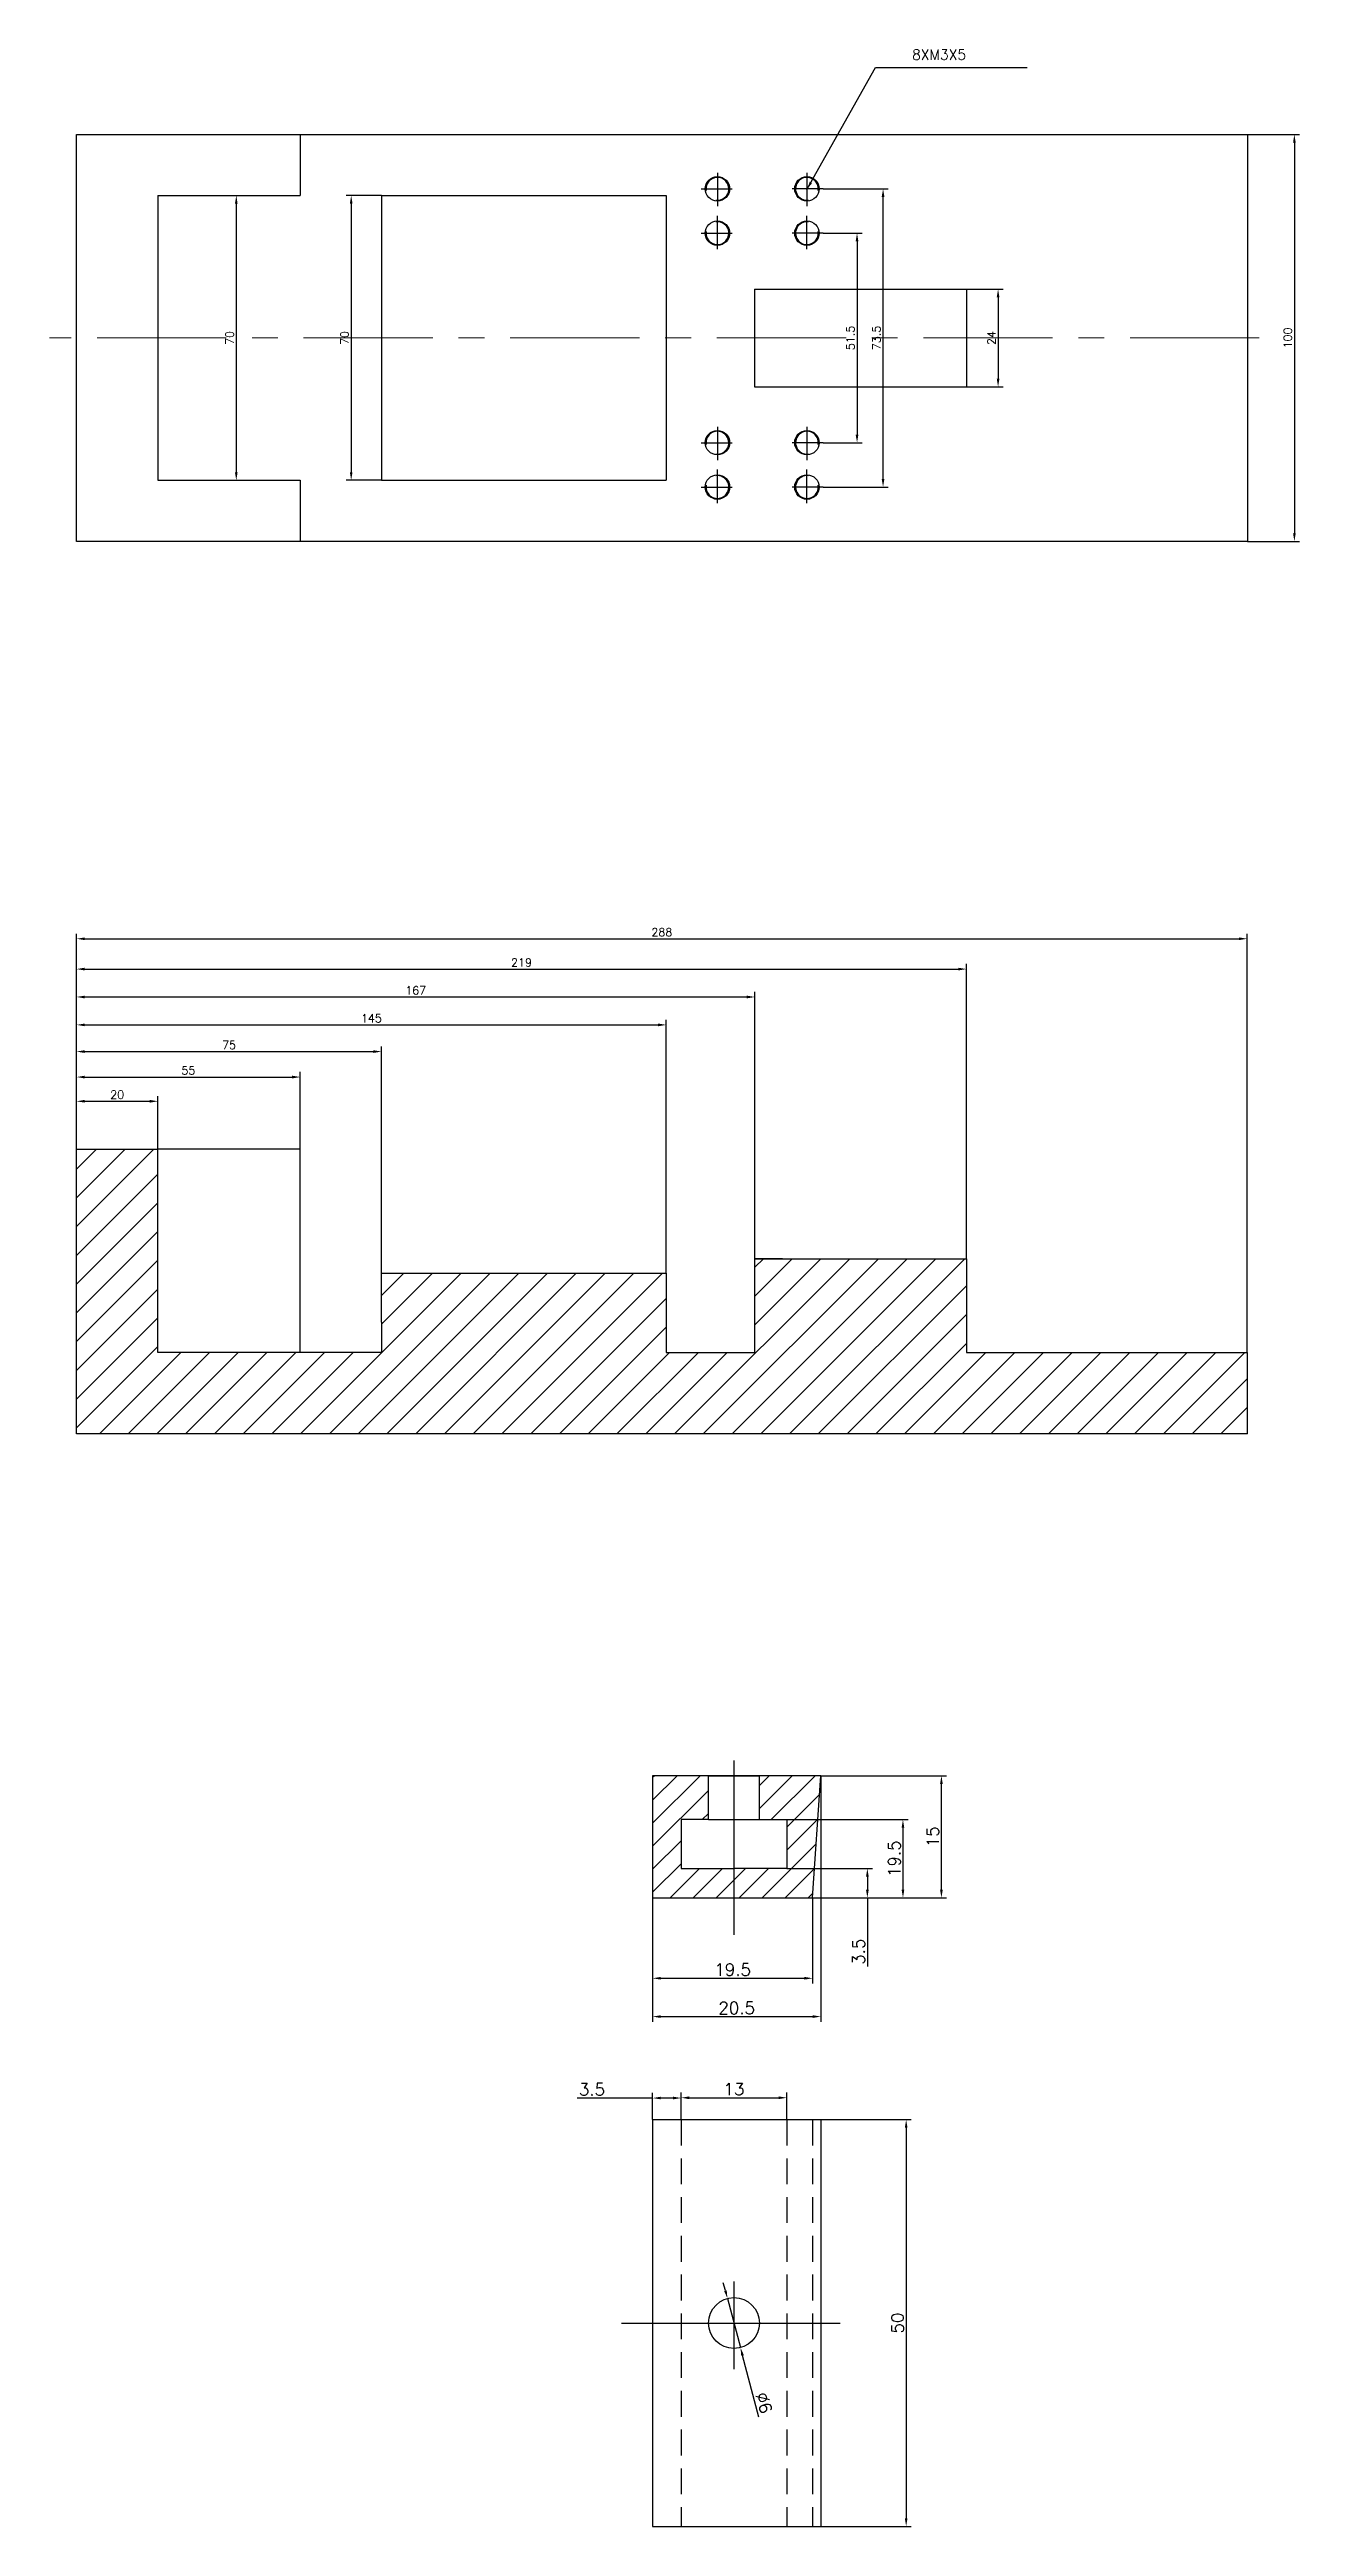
# Model space of a CAD drawing. Header units: millimetres. Extents: x -1505 to 6149, y -3153 to 848.
# Drawn here: x -1460 to -1152, y -2034 to -1425 of the extents above; entities that cross this region are included whole.
import ezdxf

# ---------------------------------------------------------------- set-up
doc = ezdxf.new("R2010")
doc.units = ezdxf.units.MM
doc.linetypes.add('CENTER', pattern=[50.8, 31.75, -6.35, 6.35, -6.35])
doc.linetypes.add('DASHED2', pattern=[9.525, 6.35, -3.175])
doc.styles.get("Standard").update_dxf_attribs({"font": 'txt', "bigfont": 'gbcbig.shx'})
doc.dimstyles.new('gdp ISO-25', dxfattribs={"dimtxt": 3, "dimasz": 2, "dimexe": 1.25, "dimexo": 0, "dimtad": 1, "dimlfac": 0.5, "dimdsep": 46, "dimtxsty": 'Standard', "dimcen": 2.5, "dimadec": 0, "dimazin": 0, "dimtfac": 1, "dimtmove": 0, "dimatfit": 3, "dimfxl": 1, "dimarcsym": 0})
doc.dimstyles.new('ISO-25', dxfattribs={"dimtxt": 2, "dimasz": 2, "dimexe": 1.25, "dimexo": 0, "dimtad": 1, "dimdsep": 46, "dimtxsty": 'Standard', "dimcen": 2.5, "dimadec": 0, "dimazin": 0, "dimtfac": 1, "dimtmove": 0, "dimatfit": 3, "dimfxl": 1, "dimarcsym": 0})

msp = doc.modelspace()

# ---------------------------------------------------------------- texts
at = {"insert": (-1247.738, -1425.027), "char_height": 2.5, "width": 17.5141, "attachment_point": 1}
msp.add_mtext('8XM3X5', dxfattribs=at)

# ---------------------------------------------------------------- blocks, each defined once
blk = doc.blocks.new('*D201')
at = {"color": 0, "lineweight": -2}
for p, q in [((-1311.54, -1849.35), (-1311.54, -1909.8)), ((-1270.2, -1849.35), (-1270.2, -1909.8)), ((-1309.54, -1908.55), (-1272.2, -1908.55))]:
    blk.add_line(p, q, dxfattribs=at)
at = {"color": 0}
for points in [[(-1309.54, -1908.22), (-1309.54, -1908.88), (-1311.54, -1908.55)], [(-1272.2, -1908.22), (-1272.2, -1908.88), (-1270.2, -1908.55)]]:
    blk.add_solid(points, dxfattribs=at)
at = {"layer": 'Defpoints', "color": 0}
for p in [(-1311.54, -1849.35), (-1270.2, -1849.35), (-1270.2, -1908.55)]:
    blk.add_point(p, dxfattribs=at)
at = {"color": 0, "insert": (-1290.87, -1906.43), "char_height": 3, "attachment_point": 5}
blk.add_mtext('20.5', dxfattribs=at)
blk = doc.blocks.new('*D202')
at = {"color": 0, "lineweight": -2}
for p, q in [((-1311.54, -1879.35), (-1311.54, -1900.38)), ((-1272.2, -1879.35), (-1272.2, -1900.38)), ((-1309.54, -1899.13), (-1274.2, -1899.13))]:
    blk.add_line(p, q, dxfattribs=at)
at = {"color": 0}
for points in [[(-1309.54, -1898.8), (-1309.54, -1899.46), (-1311.54, -1899.13)], [(-1274.2, -1898.8), (-1274.2, -1899.46), (-1272.2, -1899.13)]]:
    blk.add_solid(points, dxfattribs=at)
at = {"layer": 'Defpoints', "color": 0}
for p in [(-1311.54, -1879.35), (-1272.2, -1879.35), (-1272.2, -1899.13)]:
    blk.add_point(p, dxfattribs=at)
at = {"color": 0, "insert": (-1291.87, -1897.01), "char_height": 3, "attachment_point": 5}
blk.add_mtext('19.5', dxfattribs=at)
blk = doc.blocks.new('*D203')
at = {"color": 0, "lineweight": -2}
for p, q in [((-1270.2, -1849.35), (-1239.28, -1849.35)), ((-1240.53, -1877.35), (-1240.53, -1851.35)), ((-1272.2, -1879.35), (-1239.28, -1879.35))]:
    blk.add_line(p, q, dxfattribs=at)
at = {"color": 0}
for points in [[(-1240.87, -1851.35), (-1240.2, -1851.35), (-1240.53, -1849.35)], [(-1240.87, -1877.35), (-1240.2, -1877.35), (-1240.53, -1879.35)]]:
    blk.add_solid(points, dxfattribs=at)
at = {"layer": 'Defpoints', "color": 0}
for p in [(-1270.2, -1849.35), (-1240.53, -1849.35), (-1272.2, -1879.35)]:
    blk.add_point(p, dxfattribs=at)
at = {"color": 0, "insert": (-1242.66, -1864.35), "char_height": 3, "attachment_point": 5, "rotation": 90}
blk.add_mtext('15', dxfattribs=at)
blk = doc.blocks.new('*D204')
at = {"color": 0, "lineweight": -2}
for p, q in [((-1278.54, -1872.13), (-1257.49, -1872.13)), ((-1258.74, -1874.13), (-1258.74, -1877.35)), ((-1272.2, -1879.35), (-1257.49, -1879.35)), ((-1258.74, -1879.35), (-1258.74, -1896.23))]:
    blk.add_line(p, q, dxfattribs=at)
at = {"color": 0}
for points in [[(-1259.08, -1874.13), (-1258.41, -1874.13), (-1258.74, -1872.13)], [(-1259.08, -1877.35), (-1258.41, -1877.35), (-1258.74, -1879.35)]]:
    blk.add_solid(points, dxfattribs=at)
at = {"layer": 'Defpoints', "color": 0}
for p in [(-1278.54, -1872.13), (-1272.2, -1879.35), (-1258.74, -1879.35)]:
    blk.add_point(p, dxfattribs=at)
at = {"color": 0, "insert": (-1260.87, -1892.6), "char_height": 3, "attachment_point": 5, "rotation": 90}
blk.add_mtext('3.5', dxfattribs=at)
blk = doc.blocks.new('*D205')
at = {"color": 0, "lineweight": -2}
for p, q in [((-1278.54, -1860.13), (-1248.74, -1860.13)), ((-1249.99, -1862.13), (-1249.99, -1877.35)), ((-1272.2, -1879.35), (-1248.74, -1879.35))]:
    blk.add_line(p, q, dxfattribs=at)
at = {"color": 0}
for points in [[(-1250.32, -1862.13), (-1249.66, -1862.13), (-1249.99, -1860.13)], [(-1250.32, -1877.35), (-1249.66, -1877.35), (-1249.99, -1879.35)]]:
    blk.add_solid(points, dxfattribs=at)
at = {"layer": 'Defpoints', "color": 0}
for p in [(-1278.54, -1860.13), (-1272.2, -1879.35), (-1249.99, -1879.35)]:
    blk.add_point(p, dxfattribs=at)
at = {"color": 0, "insert": (-1252.12, -1869.74), "char_height": 3, "attachment_point": 5, "rotation": 90}
blk.add_mtext('19.5', dxfattribs=at)
blk = doc.blocks.new('*D206')
at = {"color": 0, "lineweight": -2}
for p, q in [((-1304.54, -1933.88), (-1304.54, -1927.25)), ((-1302.54, -1928.5), (-1280.54, -1928.5)), ((-1278.54, -1933.88), (-1278.54, -1927.25))]:
    blk.add_line(p, q, dxfattribs=at)
at = {"color": 0}
for points in [[(-1302.54, -1928.17), (-1302.54, -1928.84), (-1304.54, -1928.5)], [(-1280.54, -1928.17), (-1280.54, -1928.84), (-1278.54, -1928.5)]]:
    blk.add_solid(points, dxfattribs=at)
at = {"layer": 'Defpoints', "color": 0}
for p in [(-1278.54, -1928.5), (-1304.54, -1933.88), (-1278.54, -1933.88)]:
    blk.add_point(p, dxfattribs=at)
at = {"color": 0, "insert": (-1291.54, -1926.38), "char_height": 3, "attachment_point": 5}
blk.add_mtext('13', dxfattribs=at)
blk = doc.blocks.new('*D207')
at = {"color": 0, "lineweight": -2}
for p, q in [((-1311.54, -1928.57), (-1330.08, -1928.57)), ((-1311.54, -1933.88), (-1311.54, -1927.32)), ((-1306.54, -1928.57), (-1309.54, -1928.57)), ((-1304.54, -1933.88), (-1304.54, -1927.32))]:
    blk.add_line(p, q, dxfattribs=at)
at = {"color": 0}
for points in [[(-1309.54, -1928.24), (-1309.54, -1928.9), (-1311.54, -1928.57)], [(-1306.54, -1928.24), (-1306.54, -1928.9), (-1304.54, -1928.57)]]:
    blk.add_solid(points, dxfattribs=at)
at = {"layer": 'Defpoints', "color": 0}
for p in [(-1304.54, -1928.57), (-1311.54, -1933.88), (-1304.54, -1933.88)]:
    blk.add_point(p, dxfattribs=at)
at = {"color": 0, "insert": (-1326.45, -1926.45), "char_height": 3, "attachment_point": 5}
blk.add_mtext('3.5', dxfattribs=at)
blk = doc.blocks.new('*D208')
at = {"color": 0, "lineweight": -2}
for p, q in [((-1270.2, -1933.88), (-1247.95, -1933.88)), ((-1249.2, -1935.88), (-1249.2, -2031.88)), ((-1270.2, -2033.88), (-1247.95, -2033.88))]:
    blk.add_line(p, q, dxfattribs=at)
at = {"color": 0}
for points in [[(-1249.53, -1935.88), (-1248.87, -1935.88), (-1249.2, -1933.88)], [(-1249.53, -2031.88), (-1248.87, -2031.88), (-1249.2, -2033.88)]]:
    blk.add_solid(points, dxfattribs=at)
at = {"layer": 'Defpoints', "color": 0}
for p in [(-1270.2, -1933.88), (-1270.2, -2033.88), (-1249.2, -2033.88)]:
    blk.add_point(p, dxfattribs=at)
at = {"color": 0, "insert": (-1251.32, -1983.88), "char_height": 3, "attachment_point": 5, "rotation": 90}
blk.add_mtext('50', dxfattribs=at)
blk = doc.blocks.new('*D209')
at = {"color": 0, "lineweight": -2}
for p, q in [((-1293.65, -1975.9), (-1294.16, -1973.97)), ((-1293.14, -1977.84), (-1289.94, -1989.93)), ((-1285.41, -2007.05), (-1289.43, -1991.86))]:
    blk.add_line(p, q, dxfattribs=at)
at = {"color": 0}
for points in [[(-1293.33, -1975.82), (-1293.97, -1975.99), (-1293.14, -1977.84)], [(-1289.1, -1991.78), (-1289.75, -1991.95), (-1289.94, -1989.93)]]:
    blk.add_solid(points, dxfattribs=at)
at = {"layer": 'Defpoints', "color": 0}
for p in [(-1293.14, -1977.84), (-1289.94, -1989.93)]:
    blk.add_point(p, dxfattribs=at)
at = {"color": 0, "insert": (-1284.15, -2003.49), "char_height": 3, "attachment_point": 5, "rotation": 284.82331}
blk.add_mtext('%%C6', dxfattribs=at)
blk = doc.blocks.new('*D50')
at = {"color": 0, "lineweight": -2}
for p, q in [((-1453.19, -1695.33), (-1453.19, -1682.31)), ((-1451.19, -1683.56), (-1435.19, -1683.56)), ((-1433.19, -1695.33), (-1433.19, -1682.31))]:
    blk.add_line(p, q, dxfattribs=at)
at = {"color": 0}
for points in [[(-1451.19, -1683.22), (-1451.19, -1683.89), (-1453.19, -1683.56)], [(-1435.19, -1683.22), (-1435.19, -1683.89), (-1433.19, -1683.56)]]:
    blk.add_solid(points, dxfattribs=at)
at = {"layer": 'Defpoints', "color": 0}
for p in [(-1433.19, -1683.56), (-1453.19, -1695.33), (-1433.19, -1695.33)]:
    blk.add_point(p, dxfattribs=at)
at = {"color": 0, "insert": (-1443.19, -1681.93), "char_height": 2, "attachment_point": 5}
blk.add_mtext('20', dxfattribs=at)
blk = doc.blocks.new('*D51')
at = {"color": 0, "lineweight": -2}
for p, q in [((-1453.19, -1695.33), (-1453.19, -1676.35)), ((-1451.19, -1677.6), (-1400.19, -1677.6)), ((-1398.19, -1695.33), (-1398.19, -1676.35))]:
    blk.add_line(p, q, dxfattribs=at)
at = {"color": 0}
for points in [[(-1451.19, -1677.27), (-1451.19, -1677.94), (-1453.19, -1677.6)], [(-1400.19, -1677.27), (-1400.19, -1677.94), (-1398.19, -1677.6)]]:
    blk.add_solid(points, dxfattribs=at)
at = {"layer": 'Defpoints', "color": 0}
for p in [(-1398.19, -1677.6), (-1453.19, -1695.33), (-1398.19, -1695.33)]:
    blk.add_point(p, dxfattribs=at)
at = {"color": 0, "insert": (-1425.69, -1675.98), "char_height": 2, "attachment_point": 5}
blk.add_mtext('55', dxfattribs=at)
blk = doc.blocks.new('*D52')
at = {"color": 0, "lineweight": -2}
for p, q in [((-1453.19, -1695.33), (-1453.19, -1670.09)), ((-1451.19, -1671.34), (-1380.19, -1671.34)), ((-1378.19, -1725.83), (-1378.19, -1670.09))]:
    blk.add_line(p, q, dxfattribs=at)
at = {"color": 0}
for points in [[(-1451.19, -1671.01), (-1451.19, -1671.67), (-1453.19, -1671.34)], [(-1380.19, -1671.01), (-1380.19, -1671.67), (-1378.19, -1671.34)]]:
    blk.add_solid(points, dxfattribs=at)
at = {"layer": 'Defpoints', "color": 0}
for p in [(-1378.19, -1671.34), (-1453.19, -1695.33), (-1378.19, -1725.83)]:
    blk.add_point(p, dxfattribs=at)
at = {"color": 0, "insert": (-1415.69, -1669.72), "char_height": 2, "attachment_point": 5}
blk.add_mtext('75', dxfattribs=at)
blk = doc.blocks.new('*D53')
at = {"color": 0, "lineweight": -2}
for p, q in [((-1453.19, -1695.33), (-1453.19, -1663.53)), ((-1451.19, -1664.78), (-1310.19, -1664.78)), ((-1308.19, -1725.83), (-1308.19, -1663.53))]:
    blk.add_line(p, q, dxfattribs=at)
at = {"color": 0}
for points in [[(-1451.19, -1664.45), (-1451.19, -1665.11), (-1453.19, -1664.78)], [(-1310.19, -1664.45), (-1310.19, -1665.11), (-1308.19, -1664.78)]]:
    blk.add_solid(points, dxfattribs=at)
at = {"layer": 'Defpoints', "color": 0}
for p in [(-1308.19, -1664.78), (-1453.19, -1695.33), (-1308.19, -1725.83)]:
    blk.add_point(p, dxfattribs=at)
at = {"color": 0, "insert": (-1380.69, -1663.16), "char_height": 2, "attachment_point": 5}
blk.add_mtext('145', dxfattribs=at)
blk = doc.blocks.new('*D54')
at = {"color": 0, "lineweight": -2}
for p, q in [((-1453.19, -1695.33), (-1453.19, -1656.67)), ((-1451.19, -1657.92), (-1288.4, -1657.92)), ((-1286.4, -1722.25), (-1286.4, -1656.67))]:
    blk.add_line(p, q, dxfattribs=at)
at = {"color": 0}
for points in [[(-1451.19, -1657.59), (-1451.19, -1658.26), (-1453.19, -1657.92)], [(-1288.4, -1657.59), (-1288.4, -1658.26), (-1286.4, -1657.92)]]:
    blk.add_solid(points, dxfattribs=at)
at = {"layer": 'Defpoints', "color": 0}
for p in [(-1286.4, -1657.92), (-1453.19, -1695.33), (-1286.4, -1722.25)]:
    blk.add_point(p, dxfattribs=at)
at = {"color": 0, "insert": (-1369.79, -1656.3), "char_height": 2, "attachment_point": 5}
blk.add_mtext('167', dxfattribs=at)
blk = doc.blocks.new('*D55')
at = {"color": 0, "lineweight": -2}
for p, q in [((-1453.19, -1695.33), (-1453.19, -1649.81)), ((-1234.4, -1722.25), (-1234.4, -1649.81)), ((-1451.19, -1651.06), (-1236.4, -1651.06))]:
    blk.add_line(p, q, dxfattribs=at)
at = {"color": 0}
for points in [[(-1451.19, -1650.73), (-1451.19, -1651.4), (-1453.19, -1651.06)], [(-1236.4, -1650.73), (-1236.4, -1651.4), (-1234.4, -1651.06)]]:
    blk.add_solid(points, dxfattribs=at)
at = {"layer": 'Defpoints', "color": 0}
for p in [(-1234.4, -1651.06), (-1453.19, -1695.33), (-1234.4, -1722.25)]:
    blk.add_point(p, dxfattribs=at)
at = {"color": 0, "insert": (-1343.79, -1649.44), "char_height": 2, "attachment_point": 5}
blk.add_mtext('219', dxfattribs=at)
blk = doc.blocks.new('*D56')
at = {"color": 0, "lineweight": -2}
for p, q in [((-1453.19, -1695.33), (-1453.19, -1642.36)), ((-1451.19, -1643.61), (-1167.35, -1643.61)), ((-1165.35, -1745.33), (-1165.35, -1642.36))]:
    blk.add_line(p, q, dxfattribs=at)
at = {"color": 0}
for points in [[(-1451.19, -1643.28), (-1451.19, -1643.94), (-1453.19, -1643.61)], [(-1167.35, -1643.28), (-1167.35, -1643.94), (-1165.35, -1643.61)]]:
    blk.add_solid(points, dxfattribs=at)
at = {"layer": 'Defpoints', "color": 0}
for p in [(-1165.35, -1643.61), (-1453.19, -1695.33), (-1165.35, -1745.33)]:
    blk.add_point(p, dxfattribs=at)
at = {"color": 0, "insert": (-1309.27, -1641.99), "char_height": 2, "attachment_point": 5}
blk.add_mtext('288', dxfattribs=at)
blk = doc.blocks.new('*D57')
at = {"color": 0, "lineweight": -2}
for p, q in [((-1433.19, -1460.92), (-1412.66, -1460.92)), ((-1413.91, -1462.92), (-1413.91, -1528.92)), ((-1433.19, -1530.92), (-1412.66, -1530.92))]:
    blk.add_line(p, q, dxfattribs=at)
at = {"color": 0}
for points in [[(-1414.25, -1462.92), (-1413.58, -1462.92), (-1413.91, -1460.92)], [(-1414.25, -1528.92), (-1413.58, -1528.92), (-1413.91, -1530.92)]]:
    blk.add_solid(points, dxfattribs=at)
at = {"layer": 'Defpoints', "color": 0}
for p in [(-1433.19, -1460.92), (-1433.19, -1530.92), (-1413.91, -1530.92)]:
    blk.add_point(p, dxfattribs=at)
at = {"color": 0, "insert": (-1415.54, -1495.92), "char_height": 2, "attachment_point": 5, "rotation": 90}
blk.add_mtext('70', dxfattribs=at)
blk = doc.blocks.new('*D58')
at = {"color": 0, "lineweight": -2}
for p, q in [((-1378.19, -1460.92), (-1386.91, -1460.92)), ((-1385.66, -1462.92), (-1385.66, -1528.92)), ((-1378.19, -1530.92), (-1386.91, -1530.92))]:
    blk.add_line(p, q, dxfattribs=at)
at = {"color": 0}
for points in [[(-1385.99, -1462.92), (-1385.33, -1462.92), (-1385.66, -1460.92)], [(-1385.99, -1528.92), (-1385.33, -1528.92), (-1385.66, -1530.92)]]:
    blk.add_solid(points, dxfattribs=at)
at = {"layer": 'Defpoints', "color": 0}
for p in [(-1378.19, -1460.92), (-1385.66, -1530.92), (-1378.19, -1530.92)]:
    blk.add_point(p, dxfattribs=at)
at = {"color": 0, "insert": (-1387.29, -1495.92), "char_height": 2, "attachment_point": 5, "rotation": 90}
blk.add_mtext('70', dxfattribs=at)
blk = doc.blocks.new('*D59')
at = {"color": 0, "lineweight": -2}
for p, q in [((-1269.57, -1470.17), (-1260.03, -1470.17)), ((-1261.28, -1472.17), (-1261.28, -1519.67)), ((-1269.57, -1521.67), (-1260.03, -1521.67))]:
    blk.add_line(p, q, dxfattribs=at)
at = {"color": 0}
for points in [[(-1261.62, -1472.17), (-1260.95, -1472.17), (-1261.28, -1470.17)], [(-1261.62, -1519.67), (-1260.95, -1519.67), (-1261.28, -1521.67)]]:
    blk.add_solid(points, dxfattribs=at)
at = {"layer": 'Defpoints', "color": 0}
for p in [(-1269.57, -1470.17), (-1269.57, -1521.67), (-1261.28, -1521.67)]:
    blk.add_point(p, dxfattribs=at)
at = {"color": 0, "insert": (-1262.91, -1495.92), "char_height": 2, "attachment_point": 5, "rotation": 90}
blk.add_mtext('51.5', dxfattribs=at)
blk = doc.blocks.new('*D60')
at = {"color": 0, "lineweight": -2}
for p, q in [((-1269.57, -1459.26), (-1253.63, -1459.26)), ((-1254.88, -1530.57), (-1254.88, -1461.26)), ((-1269.57, -1532.57), (-1253.63, -1532.57))]:
    blk.add_line(p, q, dxfattribs=at)
at = {"color": 0}
for points in [[(-1255.22, -1461.26), (-1254.55, -1461.26), (-1254.88, -1459.26)], [(-1255.22, -1530.57), (-1254.55, -1530.57), (-1254.88, -1532.57)]]:
    blk.add_solid(points, dxfattribs=at)
at = {"layer": 'Defpoints', "color": 0}
for p in [(-1269.57, -1459.26), (-1254.88, -1459.26), (-1269.57, -1532.57)]:
    blk.add_point(p, dxfattribs=at)
at = {"color": 0, "insert": (-1256.51, -1495.92), "char_height": 2, "attachment_point": 5, "rotation": 90}
blk.add_mtext('73.5', dxfattribs=at)
blk = doc.blocks.new('*D61')
at = {"color": 0, "lineweight": -2}
for p, q in [((-1234.4, -1483.92), (-1225.35, -1483.92)), ((-1226.6, -1485.92), (-1226.6, -1505.92)), ((-1234.4, -1507.92), (-1225.35, -1507.92))]:
    blk.add_line(p, q, dxfattribs=at)
at = {"color": 0}
for points in [[(-1226.93, -1485.92), (-1226.27, -1485.92), (-1226.6, -1483.92)], [(-1226.93, -1505.92), (-1226.27, -1505.92), (-1226.6, -1507.92)]]:
    blk.add_solid(points, dxfattribs=at)
at = {"layer": 'Defpoints', "color": 0}
for p in [(-1234.4, -1483.92), (-1234.4, -1507.92), (-1226.6, -1507.92)]:
    blk.add_point(p, dxfattribs=at)
at = {"color": 0, "insert": (-1228.23, -1495.92), "char_height": 2, "attachment_point": 5, "rotation": 90}
blk.add_mtext('24', dxfattribs=at)
blk = doc.blocks.new('*D62')
at = {"color": 0, "lineweight": -2}
for p, q in [((-1165.27, -1445.92), (-1152.5, -1445.92)), ((-1153.75, -1447.92), (-1153.75, -1543.92)), ((-1165.27, -1545.92), (-1152.5, -1545.92))]:
    blk.add_line(p, q, dxfattribs=at)
at = {"color": 0}
for points in [[(-1154.08, -1447.92), (-1153.41, -1447.92), (-1153.75, -1445.92)], [(-1154.08, -1543.92), (-1153.41, -1543.92), (-1153.75, -1545.92)]]:
    blk.add_solid(points, dxfattribs=at)
at = {"layer": 'Defpoints', "color": 0}
for p in [(-1165.27, -1445.92), (-1165.27, -1545.92), (-1153.75, -1545.92)]:
    blk.add_point(p, dxfattribs=at)
at = {"color": 0, "insert": (-1155.37, -1495.92), "char_height": 2, "attachment_point": 5, "rotation": 90}
blk.add_mtext('100', dxfattribs=at)

# ---------------------------------------------------------------- dimensions: what is measured, and where the dimension line sits
for base, p1, p2, dimstyle, picture, middle in [((-1153.745, -1545.918), (-1165.27, -1445.918), (-1165.27, -1545.918), 'ISO-25', '*D62', (-1155.37, -1495.918)), ((-1413.914, -1530.918), (-1433.186, -1460.918), (-1433.186, -1530.918), 'ISO-25', '*D57', (-1415.539, -1495.918)), ((-1385.662, -1530.918), (-1378.186, -1460.918), (-1378.186, -1530.918), 'ISO-25', '*D58', (-1387.287, -1495.918)), ((-1261.284, -1521.667), (-1269.573, -1470.168), (-1269.573, -1521.667), 'ISO-25', '*D59', (-1262.909, -1495.918)), ((-1226.602, -1507.918), (-1234.404, -1483.918), (-1234.404, -1507.918), 'ISO-25', '*D61', (-1228.227, -1495.918)), ((-1249.2, -2033.883), (-1270.205, -1933.883), (-1270.205, -2033.883), 'gdp ISO-25', '*D208', (-1251.325, -1983.883))]:
    dim = msp.add_linear_dim(base=base, p1=p1, p2=p2, angle=90, dimstyle=dimstyle)
    dim.commit()
    dim.dimension.update_dxf_attribs({"geometry": picture, "text_midpoint": middle})
dim = msp.add_linear_dim(base=(-1254.884, -1459.264), p1=(-1269.573, -1532.572), p2=(-1269.573, -1459.264), angle=90, text='73.5', dimstyle='ISO-25')
dim.commit()
dim.dimension.update_dxf_attribs({"geometry": '*D60', "text_midpoint": (-1256.509, -1495.918)})
for base, p1, p2, text, dimstyle, picture, middle in [((-1165.351, -1643.61), (-1453.186, -1695.327), (-1165.351, -1745.327), '288', 'ISO-25', '*D56', (-1309.268, -1641.985)), ((-1234.404, -1651.065), (-1453.186, -1695.327), (-1234.404, -1722.247), '219', 'ISO-25', '*D55', (-1343.795, -1649.44)), ((-1286.396, -1657.923), (-1453.186, -1695.327), (-1286.396, -1722.247), '167', 'ISO-25', '*D54', (-1369.791, -1656.298)), ((-1270.205, -1908.551), (-1311.538, -1849.353), (-1270.205, -1849.353), '20.5', 'gdp ISO-25', '*D201', (-1290.872, -1906.426)), ((-1272.205, -1899.13), (-1311.538, -1879.353), (-1272.205, -1879.353), '19.5', 'gdp ISO-25', '*D202', (-1291.872, -1897.005))]:
    dim = msp.add_linear_dim(base=base, p1=p1, p2=p2, text=text, dimstyle=dimstyle)
    dim.commit()
    dim.dimension.update_dxf_attribs({"geometry": picture, "text_midpoint": middle})
for base, p1, p2, dimstyle, picture, middle in [((-1308.186, -1664.781), (-1453.186, -1695.327), (-1308.186, -1725.827), 'ISO-25', '*D53', (-1380.686, -1663.156)), ((-1378.186, -1671.34), (-1453.186, -1695.327), (-1378.186, -1725.827), 'ISO-25', '*D52', (-1415.686, -1669.715)), ((-1398.186, -1677.602), (-1453.186, -1695.327), (-1398.186, -1695.327), 'ISO-25', '*D51', (-1425.686, -1675.977)), ((-1433.186, -1683.558), (-1453.186, -1695.327), (-1433.186, -1695.327), 'ISO-25', '*D50', (-1443.186, -1681.933)), ((-1278.538, -1928.504), (-1304.538, -1933.883), (-1278.538, -1933.883), 'gdp ISO-25', '*D206', (-1291.538, -1926.379))]:
    dim = msp.add_linear_dim(base=base, p1=p1, p2=p2, dimstyle=dimstyle)
    dim.commit()
    dim.dimension.update_dxf_attribs({"geometry": picture, "text_midpoint": middle})
dim = msp.add_linear_dim(base=(-1240.534, -1849.353), p1=(-1272.205, -1879.353), p2=(-1270.205, -1849.353), angle=90, dimstyle='gdp ISO-25')
dim.commit()
dim.dimension.update_dxf_attribs({"geometry": '*D203', "text_midpoint": (-1240.534, -1864.353), "dimtype": 160})
for base, p1, text, picture, middle in [((-1249.99, -1879.353), (-1278.538, -1860.133), '19.5', '*D205', (-1249.99, -1869.743)), ((-1258.744, -1879.353), (-1278.538, -1872.129), '3.5', '*D204', (-1258.744, -1892.603))]:
    dim = msp.add_linear_dim(base=base, p1=p1, p2=(-1272.205, -1879.353), angle=90, text=text, dimstyle='gdp ISO-25')
    dim.commit()
    dim.dimension.update_dxf_attribs({"geometry": picture, "text_midpoint": middle, "dimtype": 160})
dim = msp.add_linear_dim(base=(-1304.538, -1928.572), p1=(-1311.538, -1933.883), p2=(-1304.538, -1933.883), dimstyle='gdp ISO-25')
dim.commit()
dim.dimension.update_dxf_attribs({"geometry": '*D207', "text_midpoint": (-1326.455, -1928.572), "dimtype": 160})
dim = msp.add_diameter_dim_2p(p1=(-1293.138, -1977.838), p2=(-1289.938, -1989.928), text='%%C6', dimstyle='gdp ISO-25')
dim.commit()
dim.dimension.update_dxf_attribs({"geometry": '*D209', "text_midpoint": (-1286.206, -2004.033), "dimtype": 163})

# ---------------------------------------------------------------- hatches: boundary and pattern name
h = msp.add_hatch()
h.set_pattern_fill('_USER', color=256, scale=5, angle=45, style=0, pattern_type=0)
h.set_pattern_definition([(45, (-3880.1945, -2529.1663), (-3.535534, 3.535534), [])])
h.paths.add_polyline_path([(-1433.186, -1745.327), (-1433.186, -1695.327), (-1453.186, -1695.327), (-1453.186, -1765.327), (-1165.351, -1765.327), (-1165.351, -1745.327), (-1234.404, -1745.327), (-1234.404, -1722.247), (-1286.396, -1722.247), (-1286.407, -1745.327), (-1308.186, -1745.327), (-1308.186, -1737.827), (-1308.186, -1725.827), (-1378.186, -1725.827), (-1378.186, -1737.827), (-1378.186, -1745.327)])
h = msp.add_hatch()
h.set_pattern_fill('_USER', color=256, scale=4, angle=45, style=0, pattern_type=0)
h.set_pattern_definition([(45, (-3820.7092, -3165.2888), (-2.828427, 2.828427), [])])
h.paths.add_polyline_path([(-1297.792, -1849.353), (-1311.538, -1849.353), (-1311.538, -1879.353), (-1291.538, -1879.353), (-1291.538, -1872.129), (-1304.538, -1872.129), (-1304.538, -1860.133), (-1297.792, -1860.133)])
h.paths.add_polyline_path([(-1278.538, -1860.133), (-1278.538, -1872.129), (-1291.538, -1872.129), (-1291.538, -1879.353), (-1272.205, -1879.353), (-1270.205, -1849.353), (-1285.285, -1849.353), (-1285.285, -1860.133)])

# ---------------------------------------------------------------- linework, layer by layer
at = {"lineweight": 30}
for p, q in [((-1453.186, -1445.918), (-1165.27, -1445.918)), ((-1453.186, -1545.918), (-1453.186, -1445.918)), ((-1398.186, -1445.918), (-1398.186, -1460.918)), ((-1165.27, -1445.918), (-1165.27, -1545.918)), ((-1433.186, -1460.918), (-1433.186, -1530.918)), ((-1433.186, -1460.918), (-1398.186, -1460.918)), ((-1378.186, -1460.918), (-1378.186, -1530.918)), ((-1378.186, -1460.918), (-1308.186, -1460.918)), ((-1308.186, -1460.918), (-1308.186, -1530.918)), ((-1308.186, -1460.918), (-1308.186, -1475.918)), ((-1286.468, -1483.918), (-1239.625, -1483.918)), ((-1286.468, -1483.918), (-1286.468, -1507.918)), ((-1239.625, -1483.918), (-1234.404, -1483.918)), ((-1234.404, -1483.918), (-1234.404, -1507.918)), ((-1286.468, -1507.918), (-1239.625, -1507.918)), ((-1239.625, -1507.918), (-1234.404, -1507.918)), ((-1433.186, -1530.918), (-1398.186, -1530.918)), ((-1398.186, -1530.918), (-1398.186, -1545.918)), ((-1378.186, -1530.918), (-1308.186, -1530.918)), ((-1165.27, -1545.918), (-1453.186, -1545.918)), ((-1453.186, -1765.327), (-1453.186, -1695.327)), ((-1453.186, -1695.327), (-1433.186, -1695.327)), ((-1433.186, -1745.327), (-1433.186, -1695.327)), ((-1398.186, -1695.327), (-1433.186, -1695.327)), ((-1398.186, -1745.327), (-1398.186, -1695.327)), ((-1286.407, -1745.327), (-1286.396, -1722.247)), ((-1286.407, -1745.327), (-1286.396, -1722.247)), ((-1279.607, -1722.247), (-1286.396, -1722.247)), ((-1286.396, -1722.247), (-1234.404, -1722.247)), ((-1234.404, -1722.247), (-1234.404, -1745.327)), ((-1378.186, -1737.827), (-1378.186, -1725.827)), ((-1378.186, -1725.827), (-1308.186, -1725.827)), ((-1308.186, -1725.827), (-1308.186, -1737.827)), ((-1308.186, -1725.827), (-1308.186, -1737.827)), ((-1378.186, -1737.827), (-1378.186, -1745.327)), ((-1308.186, -1737.827), (-1308.186, -1745.327)), ((-1308.186, -1737.827), (-1308.186, -1745.327)), ((-1378.186, -1745.327), (-1433.186, -1745.327)), ((-1393.186, -1745.327), (-1397.186, -1745.327)), ((-1308.186, -1745.327), (-1286.407, -1745.327)), ((-1234.404, -1745.327), (-1165.351, -1745.327)), ((-1165.351, -1745.327), (-1165.351, -1765.327)), ((-1165.27, -1765.327), (-1453.186, -1765.327)), ((-1270.205, -1849.353), (-1311.538, -1849.353)), ((-1311.538, -1849.353), (-1311.538, -1879.353)), ((-1297.792, -1860.133), (-1297.792, -1849.353)), ((-1297.792, -1849.353), (-1285.285, -1849.353)), ((-1285.285, -1860.133), (-1285.285, -1849.353)), ((-1272.205, -1879.353), (-1270.205, -1849.353)), ((-1297.792, -1860.133), (-1304.538, -1860.133)), ((-1304.538, -1860.133), (-1304.538, -1872.129)), ((-1297.792, -1860.133), (-1278.538, -1860.133)), ((-1278.538, -1860.133), (-1278.538, -1872.129)), ((-1304.538, -1872.129), (-1291.538, -1872.129)), ((-1278.538, -1872.129), (-1291.538, -1872.129)), ((-1311.538, -1879.353), (-1272.205, -1879.353)), ((-1311.538, -1933.883), (-1311.538, -2033.883)), ((-1311.538, -1933.883), (-1270.205, -1933.883)), ((-1270.205, -1933.883), (-1270.205, -2033.883)), ((-1311.538, -2033.883), (-1270.205, -2033.883))]:
    msp.add_line(p, q, dxfattribs=at)
for p, q in [((-1299.64, -1459.264), (-1291.955, -1459.264)), ((-1295.607, -1455.329), (-1295.607, -1463.54)), ((-1269.573, -1459.264), (-1277.258, -1459.264)), ((-1273.607, -1455.329), (-1273.607, -1463.54)), ((-1295.607, -1474.102), (-1295.607, -1465.892)), ((-1273.607, -1474.102), (-1273.607, -1465.892)), ((-1299.64, -1470.168), (-1291.955, -1470.168)), ((-1269.573, -1470.168), (-1277.258, -1470.168)), ((-1299.64, -1521.667), (-1291.955, -1521.667)), ((-1295.607, -1517.733), (-1295.607, -1525.943)), ((-1269.573, -1521.667), (-1277.258, -1521.667)), ((-1273.607, -1517.733), (-1273.607, -1525.943)), ((-1299.64, -1532.572), (-1291.955, -1532.572)), ((-1295.607, -1536.506), (-1295.607, -1528.295)), ((-1269.573, -1532.572), (-1277.258, -1532.572)), ((-1273.607, -1536.506), (-1273.607, -1528.295)), ((-1291.538, -1845.585), (-1291.538, -1888.491)), ((-1291.538, -1973.666), (-1291.538, -1995.233)), ((-1319.164, -1983.883), (-1265.421, -1983.883))]:
    msp.add_line(p, q)
at = {"linetype": 'CENTER', "lineweight": 5}
msp.add_line((-1162.395, -1495.918), (-1459.833, -1495.918), dxfattribs=at)
at = {"linetype": 'DASHED2'}
for p, q in [((-1304.538, -1933.883), (-1304.538, -2033.883)), ((-1278.538, -1933.883), (-1278.538, -2033.883)), ((-1272.205, -1933.883), (-1272.205, -2033.883))]:
    msp.add_line(p, q, dxfattribs=at)
at = {"lineweight": 30}
for centre, radius in [((-1295.607, -1459.264), 3), ((-1273.607, -1459.264), 3), ((-1295.607, -1470.168), 3), ((-1273.607, -1470.168), 3), ((-1295.607, -1521.667), 3), ((-1273.607, -1521.667), 3), ((-1295.607, -1532.572), 3), ((-1273.607, -1532.572), 3), ((-1291.538, -1983.883), 6.253)]:
    msp.add_circle(centre, radius, dxfattribs=at)
for centre, start, end in [((-1295.607, -1459.264), 262.298785, 189.248579), ((-1273.607, -1459.264), 350.751421, 277.701215), ((-1295.607, -1470.168), 170.751421, 97.701215), ((-1273.607, -1470.168), 82.298785, 9.248579), ((-1295.607, -1521.667), 262.298785, 189.248579), ((-1273.607, -1521.667), 350.751421, 277.701215), ((-1295.607, -1532.572), 170.751421, 97.701215), ((-1273.607, -1532.572), 82.298785, 9.248579)]:
    msp.add_arc(centre, 2.8, start, end)

msp.set_redraw_order([(e.dxf.handle, doc.entitydb.next_handle()) for e in msp.query("TEXT MTEXT ATTDEF DIMENSION ARC_DIMENSION")])  # texts and dimensions are drawn at this point

# ---------------------------------------------------------------- leaders
msp.add_leader([(-1273.607, -1459.435), (-1256.759, -1429.448), (-1219.486, -1429.448)], dimstyle='ISO-25', override={"dimgap": 0.625, "dimtad": 0})

doc.saveas('drawing.dxf')
